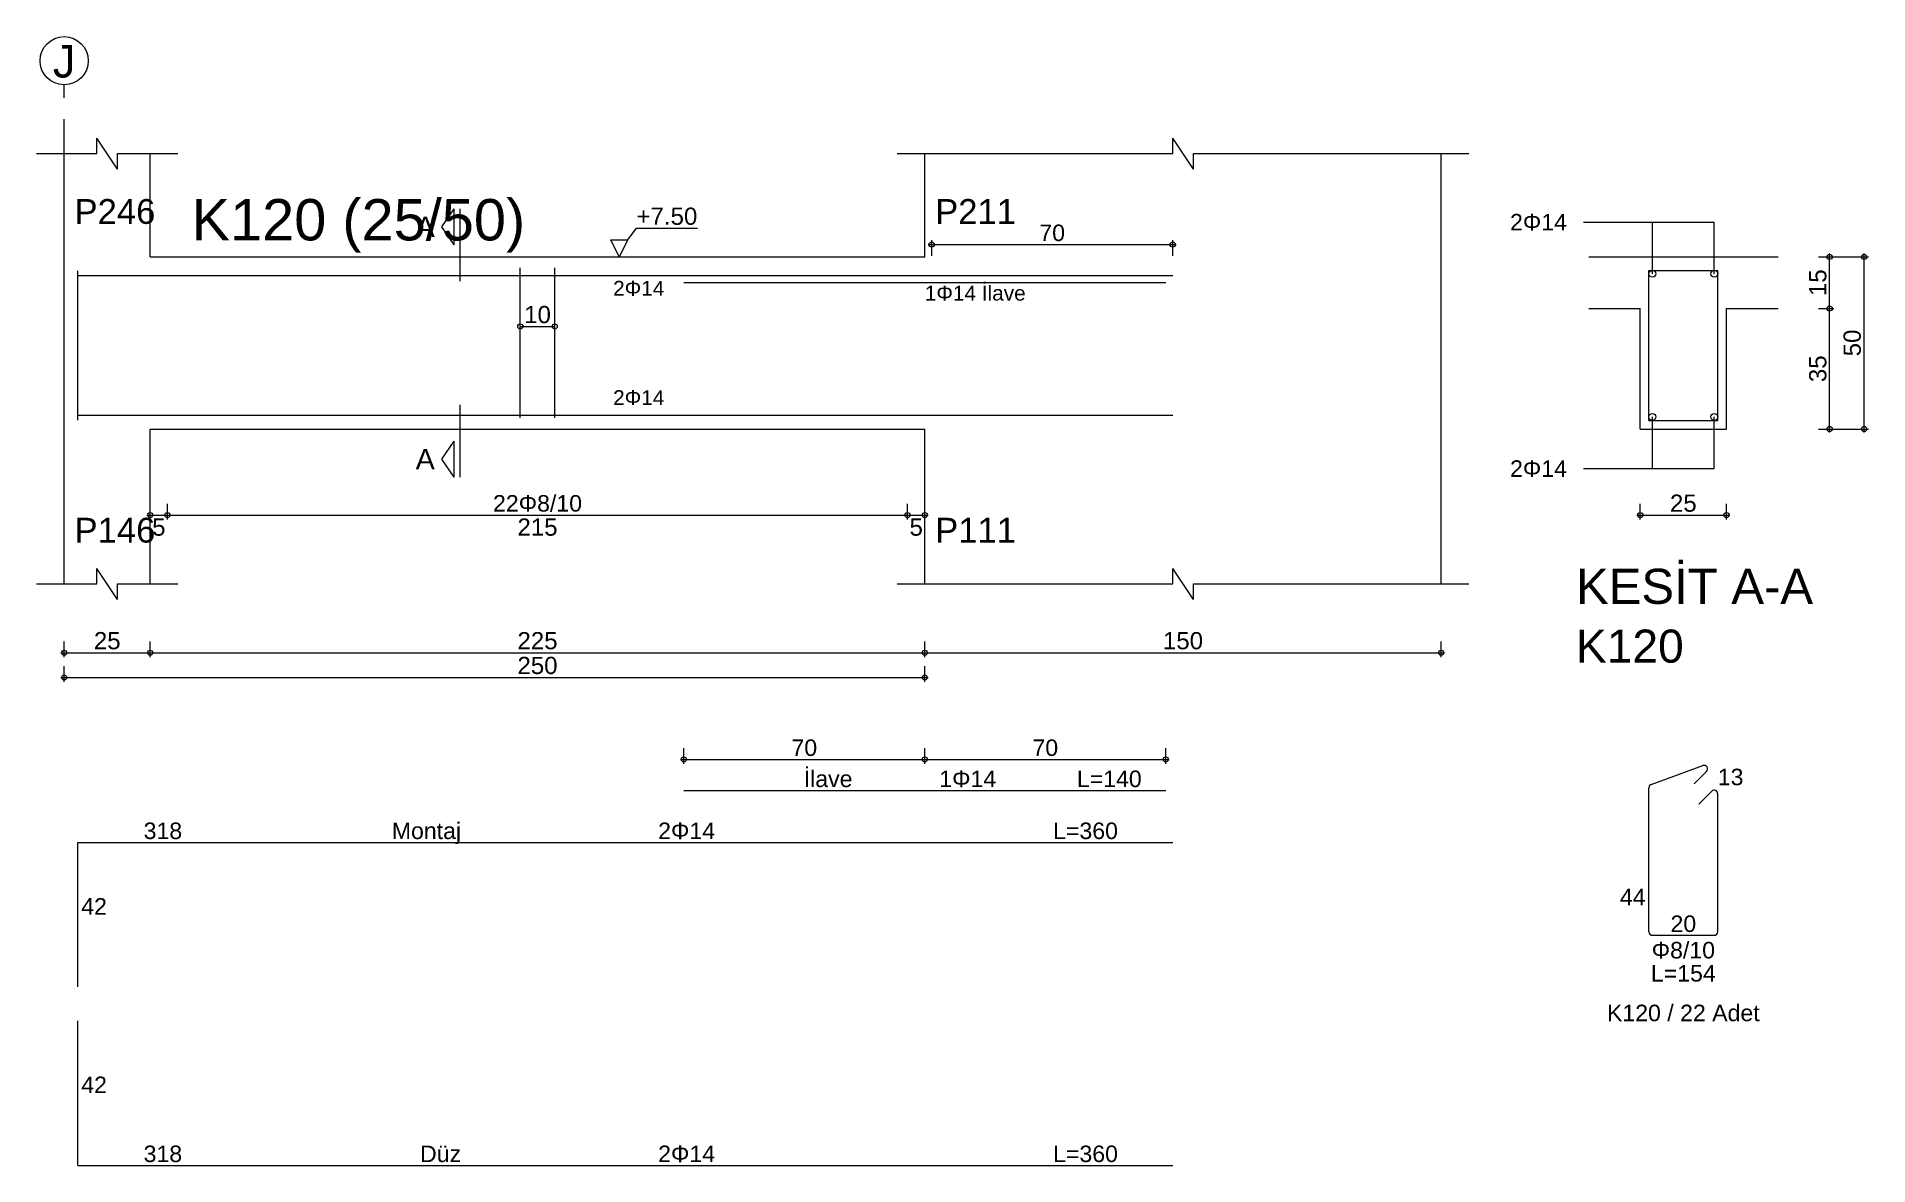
# Model space of a CAD drawing. Header units: millimetres. Extents: x 23801 to 80069, y 9628 to 14137.
# Drawn here: x 45602 to 46400, y 12471 to 12963 of the extents above; entities that cross this region are included whole.
import ezdxf

# ---------------------------------------------------------------- set-up
doc = ezdxf.new("R2010")
doc.units = ezdxf.units.MM
doc.linetypes.add('DASHDOT2', pattern=[12.7, 6.35, -3.175, 0, -3.175])
doc.linetypes.add('DASHED4', pattern=[18.75, 12.5, -6.25])
doc.layers.add('aks', color=251, linetype='DASHDOT2', lineweight=35)
for name, color, linetype in [('Donatı Topl. Uzun. Yazısı', 7, 'Continuous'), ('Donatı Uz. Yazısı', 7, 'Continuous'), ('Donatı Yazısı', 7, 'Continuous'), ('Donatı Çizgisi', 7, 'Continuous'), ('Kiriş', 7, 'Continuous'), ('Standart', 7, 'Continuous'), ('Ölçülendirme', 7, 'Continuous')]:
    doc.layers.add(name, color=color, linetype=linetype)
doc.styles.add('arial_1_18', font='arial.ttf', dxfattribs={"height": 0.2})

# ---------------------------------------------------------------- blocks, each defined once
blk = doc.blocks.new('IDE475Entity7396')
at = {"layer": 'aks', "color": 30, "linetype": 'DASHED4', "lineweight": 5}
blk.add_lwpolyline([(8544.83, 2016.8), (8544.83, 2151.8)], dxfattribs=at)
at = {"layer": 'aks', "color": 1, "linetype": 'Continuous', "lineweight": 5}
blk.add_circle((8544.83, 2158.8), 7, dxfattribs=at)
at = {"layer": 'Donatı Çizgisi', "color": 5, "linetype": 'Continuous', "lineweight": 5}
for points in [[(8548.83, 2054.4), (8548.83, 2097.8)], [(8677.33, 2055), (8677.33, 2098.6)], [(8687.33, 2055), (8687.33, 2098.6)], [(9005.17, 2054.3), (9005.17, 2097.9)], [(9005.17, 2097.9), (9025.17, 2097.9)], [(9025.17, 2054.3), (9025.17, 2097.9)], [(8548.83, 2096.4), (8866.83, 2096.4)], [(8724.83, 2094.4), (8864.83, 2094.4)], [(8548.83, 2055.8), (8866.83, 2055.8)], [(9005.17, 2054.3), (9025.17, 2054.3)], [(9005.84, 1948.54), (9020.84, 1954.01)], [(9005.17, 1905.72), (9005.17, 1947.59)], [(9018.27, 1948.69), (9021.91, 1952.33)], [(8724.83, 1946.8), (8864.83, 1946.8)], [(9019.65, 1942.78), (9023.42, 1946.56)], [(9025.17, 1905.72), (9025.17, 1945.84)], [(8548.83, 1889.7), (8548.83, 1931.7)], [(8548.83, 1931.7), (8866.83, 1931.7)], [(9006.19, 1904.7), (9024.15, 1904.7)], [(8548.83, 1837.85), (8548.83, 1879.85)], [(8548.83, 1837.85), (8866.83, 1837.85)]]:
    blk.add_lwpolyline(points, dxfattribs=at)
for centre in [(9006.17, 2096.9), (9024.17, 2096.9), (9006.17, 2055.3), (9024.17, 2055.3)]:
    blk.add_circle(centre, 1, dxfattribs=at)
for centre, start, end in [((9021.19, 1953.05), 315, 110), ((9006.19, 1947.59), 110, 180), ((9024.15, 1945.84), 0, 135), ((9006.19, 1905.72), 180, 270), ((9024.15, 1905.72), 270, 0)]:
    blk.add_arc(centre, 1.02, start, end, dxfattribs=at)
at = {"layer": 'Kiriş', "color": 1, "linetype": 'Continuous', "lineweight": 5}
for points in [[(8554.33, 2131.8), (8554.33, 2136.3)], [(8560.33, 2127.3), (8554.33, 2136.3)], [(8866.83, 2131.8), (8866.83, 2136.3)], [(8872.83, 2127.3), (8866.83, 2136.3)], [(8536.83, 2131.8), (8554.33, 2131.8)], [(8544.83, 2006.8), (8544.83, 2131.8)], [(8560.33, 2127.3), (8560.33, 2131.8)], [(8560.33, 2131.8), (8577.83, 2131.8)], [(8569.83, 2101.8), (8569.83, 2131.8)], [(8786.83, 2131.8), (8866.83, 2131.8)], [(8794.83, 2101.8), (8794.83, 2131.8)], [(8872.83, 2131.8), (8952.83, 2131.8)], [(8872.83, 2127.3), (8872.83, 2131.8)], [(8944.83, 2006.8), (8944.83, 2131.8)], [(8569.83, 2101.8), (8794.83, 2101.8)], [(8987.67, 2101.8), (9042.67, 2101.8)], [(8987.67, 2086.8), (9002.67, 2086.8)], [(9002.67, 2051.8), (9002.67, 2086.8)], [(9027.67, 2086.8), (9042.67, 2086.8)], [(9027.67, 2051.8), (9027.67, 2086.8)], [(8569.83, 2051.8), (8794.83, 2051.8)], [(8569.83, 2006.8), (8569.83, 2051.8)], [(8794.83, 2006.8), (8794.83, 2051.8)], [(9002.67, 2051.8), (9027.67, 2051.8)], [(8560.33, 2002.3), (8554.33, 2011.3)], [(8554.33, 2006.8), (8554.33, 2011.3)], [(8872.83, 2002.3), (8866.83, 2011.3)], [(8866.83, 2006.8), (8866.83, 2011.3)], [(8536.83, 2006.8), (8554.33, 2006.8)], [(8560.33, 2006.8), (8577.83, 2006.8)], [(8560.33, 2002.3), (8560.33, 2006.8)], [(8786.83, 2006.8), (8866.83, 2006.8)], [(8872.83, 2006.8), (8952.83, 2006.8)], [(8872.83, 2002.3), (8872.83, 2006.8)]]:
    blk.add_lwpolyline(points, dxfattribs=at)
at = {"layer": 'Ölçülendirme', "color": 1, "linetype": 'Continuous', "lineweight": 5}
for points in [[(8654.58, 2110.55), (8658.08, 2115.8)], [(8658.08, 2105.3), (8658.08, 2115.8)], [(8659.83, 2094.8), (8659.83, 2115.8)], [(8658.08, 2105.3), (8654.58, 2110.55)], [(8708.58, 2106.8), (8711.08, 2110.13)], [(8711.08, 2110.13), (8728.76, 2110.13)], [(8986.17, 2111.9), (9024.17, 2111.9)], [(9006.17, 2096.9), (9006.17, 2111.9)], [(9024.17, 2096.9), (9024.17, 2111.9)], [(8706.08, 2101.8), (8703.58, 2106.8)], [(8703.58, 2106.8), (8708.58, 2106.8)], [(8708.58, 2106.8), (8706.08, 2101.8)], [(8706.08, 2101.8), (8706.08, 2101.8)], [(8795.83, 2105.4), (8867.83, 2105.4)], [(8796.83, 2102.15), (8796.83, 2106.65)], [(8866.83, 2102.15), (8866.83, 2106.65)], [(9054.42, 2101.8), (9068.92, 2101.8)], [(9057.67, 2050.8), (9057.67, 2102.8)], [(9067.67, 2050.8), (9067.67, 2102.8)], [(9054.42, 2086.8), (9058.92, 2086.8)], [(8677.33, 2081.6), (8687.33, 2081.6)], [(8659.83, 2037.8), (8659.83, 2058.8)], [(9006.17, 2040.3), (9006.17, 2055.3)], [(9024.17, 2040.3), (9024.17, 2055.3)], [(9054.42, 2051.8), (9068.92, 2051.8)], [(8654.58, 2043.05), (8658.08, 2048.3)], [(8658.08, 2037.8), (8658.08, 2048.3)], [(8658.08, 2037.8), (8654.58, 2043.05)], [(8986.17, 2040.3), (9024.17, 2040.3)], [(8569.83, 2025.55), (8569.83, 2030.05)], [(8574.83, 2025.55), (8574.83, 2030.05)], [(8789.83, 2025.55), (8789.83, 2030.05)], [(8794.83, 2025.55), (8794.83, 2030.05)], [(9002.67, 2025.55), (9002.67, 2030.05)], [(9027.67, 2025.55), (9027.67, 2030.05)], [(8568.83, 2026.8), (8795.83, 2026.8)], [(9001.67, 2026.8), (9028.67, 2026.8)], [(8544.83, 1985.55), (8544.83, 1990.05)], [(8569.83, 1985.55), (8569.83, 1990.05)], [(8794.83, 1985.55), (8794.83, 1990.05)], [(8944.83, 1985.55), (8944.83, 1990.05)], [(8543.83, 1986.8), (8945.83, 1986.8)], [(8543.83, 1979.6), (8795.83, 1979.6)], [(8544.83, 1978.35), (8544.83, 1982.85)], [(8794.83, 1978.35), (8794.83, 1982.85)], [(8724.83, 1954.55), (8724.83, 1959.05)], [(8794.83, 1954.55), (8794.83, 1959.05)], [(8794.83, 1954.55), (8794.83, 1959.05)], [(8864.83, 1954.55), (8864.83, 1959.05)], [(8723.83, 1955.8), (8795.83, 1955.8)], [(8793.83, 1955.8), (8865.83, 1955.8)]]:
    blk.add_lwpolyline(points, dxfattribs=at)
for centre in [(8796.83, 2105.4), (8866.83, 2105.4), (9057.67, 2101.8), (9067.67, 2101.8), (9057.67, 2086.8), (8677.33, 2081.6), (8687.33, 2081.6), (9057.67, 2051.8), (9067.67, 2051.8), (8569.83, 2026.8), (8574.83, 2026.8), (8574.83, 2026.8), (8789.83, 2026.8), (8789.83, 2026.8), (8794.83, 2026.8), (9002.67, 2026.8), (9027.67, 2026.8), (8544.83, 1986.8), (8569.83, 1986.8), (8569.83, 1986.8), (8794.83, 1986.8), (8794.83, 1986.8), (8944.83, 1986.8), (8544.83, 1979.6), (8794.83, 1979.6), (8724.83, 1955.8), (8794.83, 1955.8), (8794.83, 1955.8), (8864.83, 1955.8)]:
    blk.add_circle(centre, 0.75, dxfattribs=at)
at = {"layer": 'aks', "color": 1, "linetype": 'Continuous', "lineweight": 5, "style": 'arial_1_18'}
blk.add_text('J', height=9.45, dxfattribs=at).set_placement((8541.53, 2153.92))
at = {"layer": 'Donatı Topl. Uzun. Yazısı', "color": 1, "linetype": 'Continuous', "lineweight": 5, "style": 'arial_1_18'}
for s, p in [('L=140', (8839, 1947.76)), ('L=360', (8832.1, 1932.66)), ('L=154', (9005.75, 1891.26)), ('L=360', (8832.1, 1838.81))]:
    blk.add_text(s, height=4.8, dxfattribs=at).set_placement(p)
at = {"layer": 'Donatı Uz. Yazısı', "color": 1, "linetype": 'Continuous', "lineweight": 5, "style": 'arial_1_18'}
for s, p in [('13', (9025.17, 1948.3)), ('318', (8567.91, 1932.66)), ('42', (8549.79, 1910.7)), ('44', (8996.75, 1913.42)), ('20', (9011.44, 1905.66)), ('42', (8549.79, 1858.85)), ('318', (8567.91, 1838.81))]:
    blk.add_text(s, height=4.8, dxfattribs=at).set_placement(p)
at = {"layer": 'Donatı Yazısı', "color": 5, "linetype": 'Continuous', "lineweight": 5, "style": 'arial_1_18'}
for s, height, p in [('2Φ14', 4.8, (8964.83, 2109.5)), ('1Φ14 İlave', 4.32, (8794.83, 2089.12)), ('2Φ14', 4.8, (8964.83, 2037.9)), ('1Φ14', 4.8, (8799.03, 1947.76)), ('2Φ14', 4.8, (8717.37, 1932.66)), ('Φ8/10', 4.8, (9005.97, 1897.98)), ('K120 / 22 Adet', 4.8, (8992.98, 1879.74)), ('2Φ14', 4.8, (8717.37, 1838.81))]:
    blk.add_text(s, height=height, dxfattribs=at).set_placement(p)
for p in [(8704.29, 2090.52), (8704.29, 2058.76)]:
    blk.add_text('2Φ14', height=4.32, rotation=360, dxfattribs=at).set_placement(p)
at = {"layer": 'Donatı Yazısı', "color": 1, "linetype": 'Continuous', "lineweight": 5, "style": 'arial_1_18'}
for s, p in [('İlave', (8759.66, 1947.76)), ('Montaj', (8640, 1932.66)), ('Düz', (8648.21, 1838.81))]:
    blk.add_text(s, height=4.8, dxfattribs=at).set_placement(p)
at = {"layer": 'Kiriş', "color": 1, "linetype": 'Continuous', "lineweight": 5, "style": 'arial_1_18'}
for s, height, p in [('P246', 7.2, (8547.83, 2111.4)), ('K120 (25/50)', 12, (8581.83, 2106.6)), ('P211', 7.2, (8797.83, 2111.4)), ('P146', 7.2, (8547.83, 2018.8)), ('P111', 7.2, (8797.83, 2018.8)), ('KESİT A-A', 10.2, (8983.97, 2001)), ('K120', 9.6, (8983.97, 1983.92))]:
    blk.add_text(s, height=height, dxfattribs=at).set_placement(p)
at = {"layer": 'Ölçülendirme', "color": 1, "linetype": 'Continuous', "lineweight": 5, "style": 'arial_1_18'}
for s, height, p in [('A', 5.95, (8646.94, 2107.57)), ('+7.50', 5, (8711.08, 2111.13)), ('70', 4.8, (8828.1, 2106.4)), ('A', 5.95, (8646.94, 2040.07)), ('25', 5, (9011.28, 2027.76)), ('5', 5, (8570.39, 2020.8)), ('215', 5, (8676.5, 2020.8)), ('5', 5, (8790.39, 2020.8)), ('25', 5, (8553.45, 1987.8)), ('225', 5, (8676.5, 1987.8)), ('150', 5, (8864, 1987.8)), ('250', 5, (8676.5, 1980.6))]:
    blk.add_text(s, height=height, dxfattribs=at).set_placement(p)
for s, rotation, p in [('15', 90, (9056.71, 2090.42)), ('10', 360, (8678.45, 2082.56)), ('50', 90, (9066.71, 2072.92)), ('35', 90, (9056.71, 2065.42))]:
    blk.add_text(s, height=5, rotation=rotation, dxfattribs=at).set_placement(p)
at = {"layer": 'Ölçülendirme', "color": 5, "linetype": 'Continuous', "lineweight": 5, "style": 'arial_1_18'}
for s, p in [('22Φ8/10', (8669.4, 2027.8)), ('70', (8756.1, 1956.8)), ('70', (8826.1, 1956.8))]:
    blk.add_text(s, height=4.8, dxfattribs=at).set_placement(p)

msp = doc.modelspace()

# ---------------------------------------------------------------- block references
at = {"layer": 'Standart', "xscale": 1.5, "yscale": 1.5, "zscale": 1.5}
msp.add_blockref('IDE475Entity7396', (32796.46, 9714.13), dxfattribs=at)

doc.saveas('drawing.dxf')
